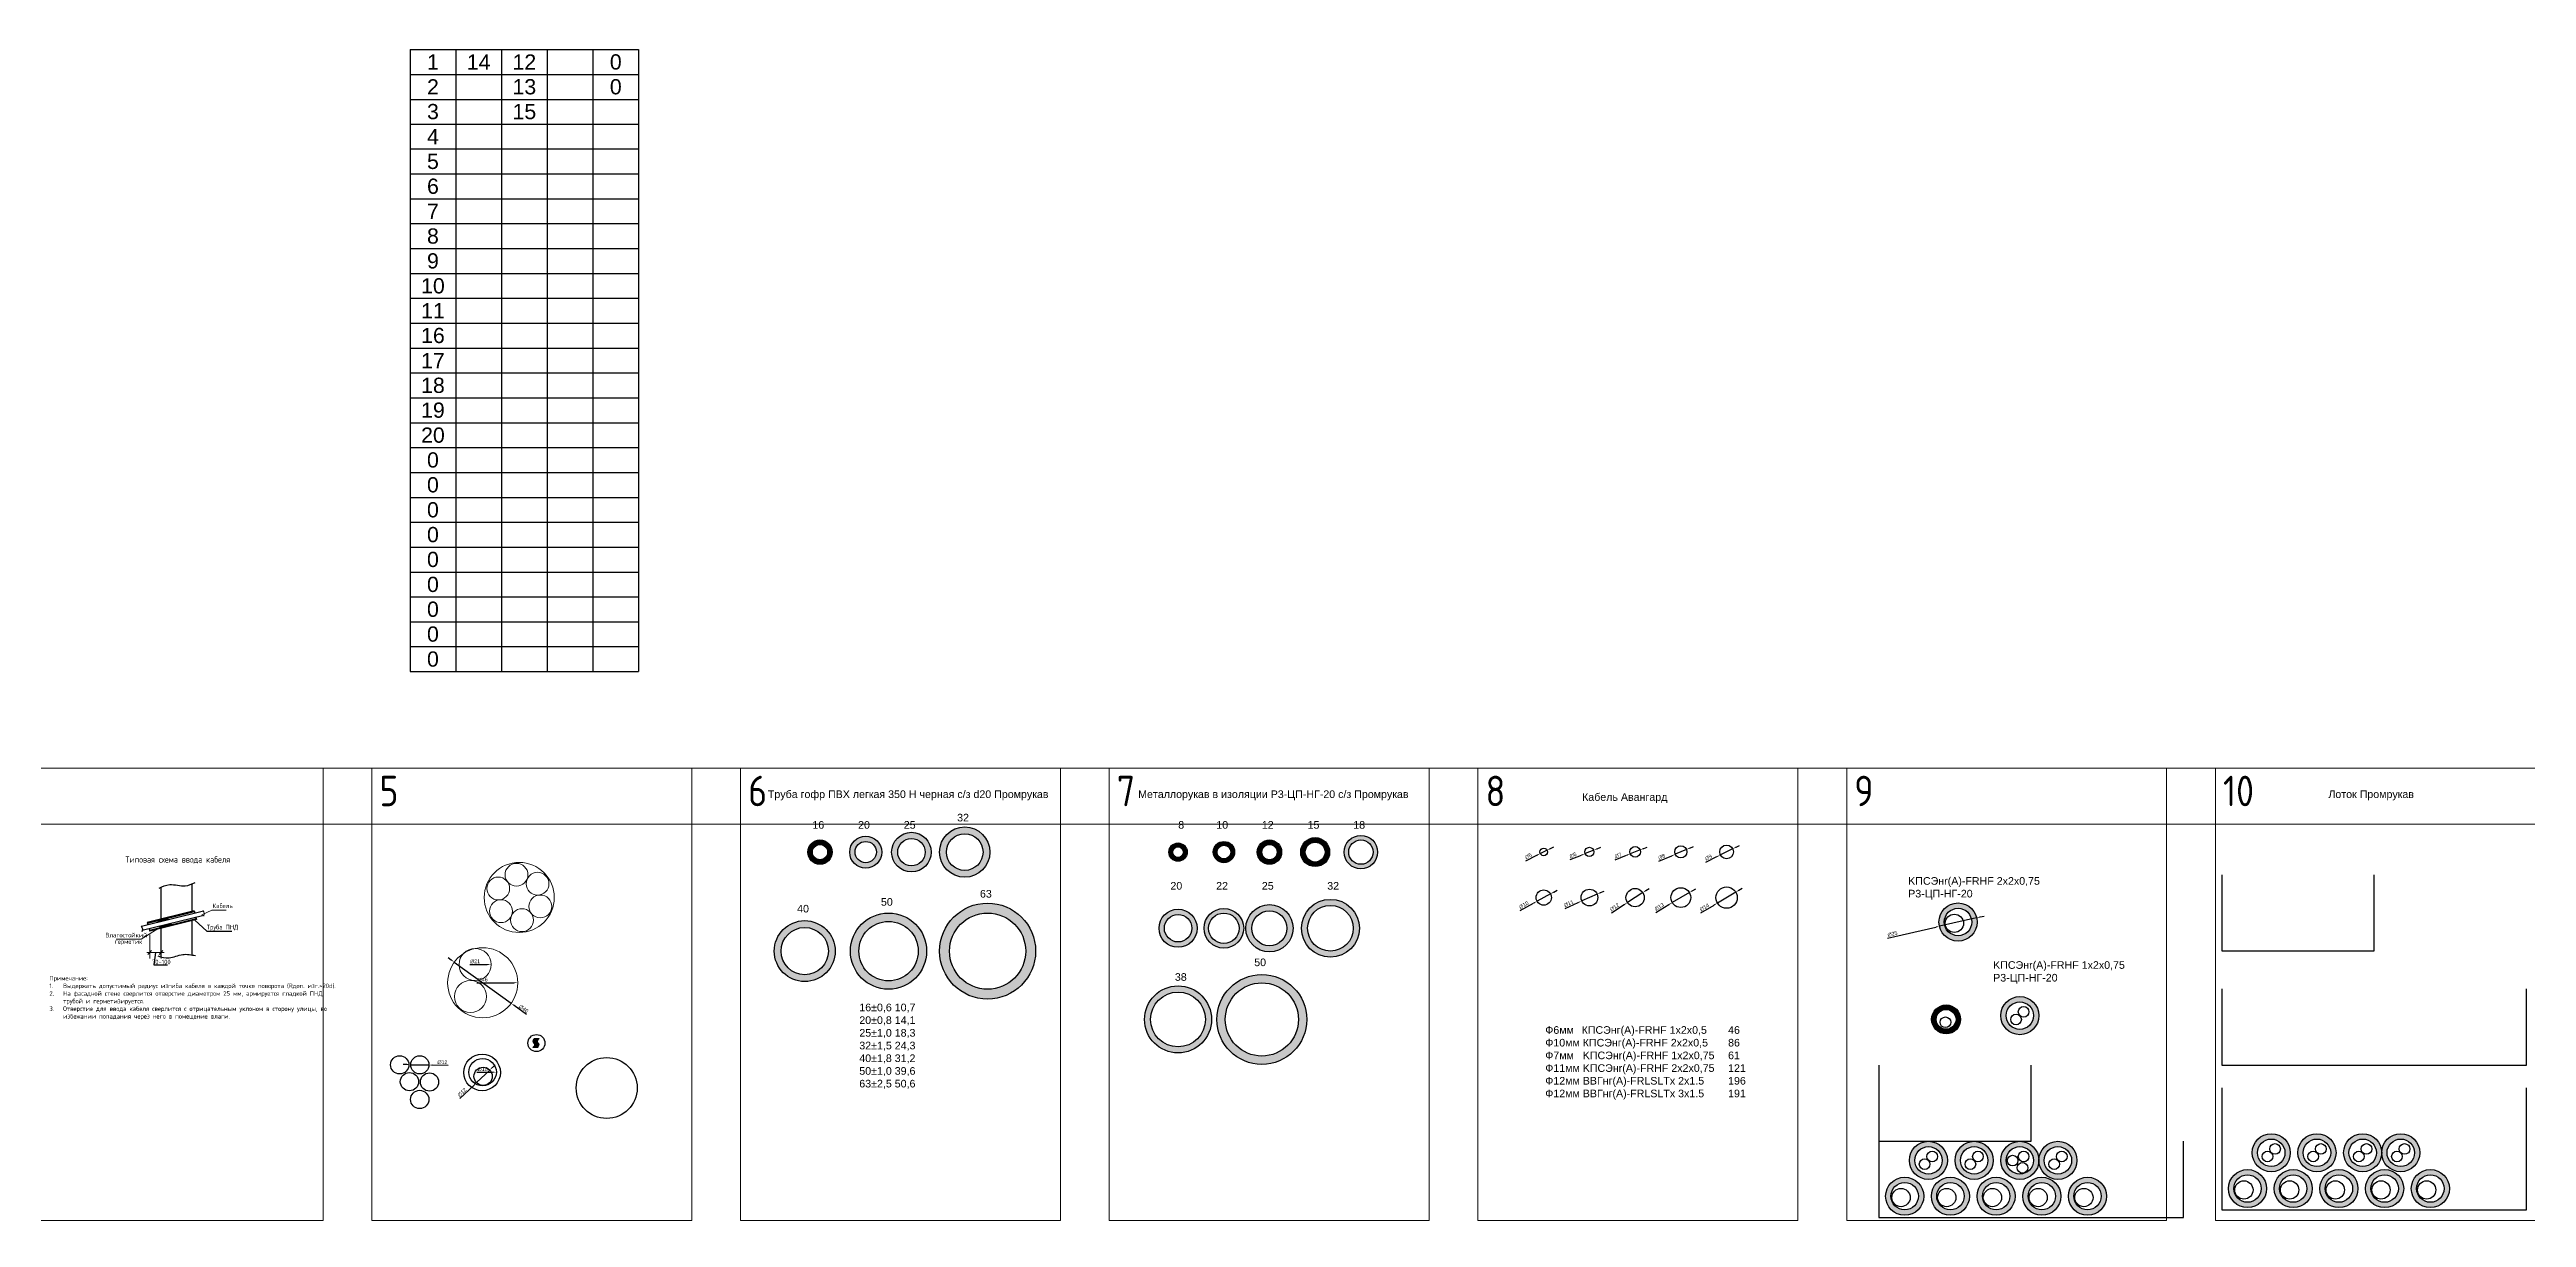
# Model space of a CAD drawing. Header units: millimetres. Extents: x -2983 to 1969, y -817 to 3427.
# Drawn here: x -1631 to -5, y 2660 to 3427 of the extents above; entities that cross this region are included whole.
import ezdxf

# ---------------------------------------------------------------- set-up
doc = ezdxf.new("R2010")
doc.units = ezdxf.units.MM
for name, color, linetype, lineweight in [('Выноски', 7, 'Continuous', 5), ('Стены', 7, 'Continuous', 40), ('Штриховка', 7, 'Continuous', 25)]:
    doc.layers.add(name, color=color, linetype=linetype, lineweight=lineweight)
doc.layers.add('ВЭ', color=1, linetype='Continuous')
doc.styles.get("Standard").update_dxf_attribs({"font": 'arial.ttf'})
doc.styles.add('мой', font='GOST_Common.ttf', dxfattribs={"width": 0.9, "height": 3})
doc.dimstyles.new('ISO-25', dxfattribs={"dimtxt": 2.5, "dimasz": 2.5, "dimexe": 1.25, "dimexo": 0.625, "dimtad": 1, "dimtxsty": 'Standard', "dimcen": 2.5, "dimadec": 0, "dimazin": 0, "dimtfac": 1, "dimtmove": 0, "dimatfit": 3, "dimfxl": 1, "dimarcsym": 0})

msp = doc.modelspace()

# ---------------------------------------------------------------- texts
at = {"color": 0, "lineweight": 18, "style": 'мой', "width": 0.9}
for s, p in [('Кабель', (-1523.697, 2863.114)), ('Влагостойкий', (-1593.991, 2843.874)), ('Труба ПНД', (-1527.526, 2849.143)), ('герметик', (-1587.991, 2839.628))]:
    msp.add_text(s, height=3, dxfattribs=at).set_placement(p)
at = {"char_height": 5, "attachment_point": 1}
for s, width, insert in [('Труба гофр ПВХ легкая 350 Н черная с/з d20 Промрукав ', 186.24283, (-1159.2, 2940.375)), ('Металлорукав в изоляции Р3-ЦП-НГ-20 с/з Промрукав ', 181.89424, (-916.2, 2940.375)), ('Кабель Авангард', 90.10168, (-624.811, 2938.508)), ('Лоток Промрукав', 60, (-135, 2940.375)), ('16', 7.79331, (-1130, 2920.217)), ('20', 7.79331, (-1100, 2920.217)), ('25', 7.79331, (-1070, 2920.217)), ('32', 7.79331, (-1035, 2925)), ('8', 7.79331, (-889.874, 2920.217)), ('10', 7.79331, (-864.874, 2920.217)), ('12', 7.79331, (-835, 2920.217)), ('15', 7.79331, (-805, 2920.217)), ('18', 7.79331, (-775, 2920.217)), ('20', 7.79331, (-895, 2880.217)), ('22', 7.79331, (-865, 2880.217)), ('25', 7.79331, (-835, 2880.217)), ('32', 7.79331, (-792.081, 2880.217)), ('40', 7.79331, (-1140, 2865.217)), ('50', 7.79331, (-1085, 2869.67)), ('63', 7.79331, (-1020, 2875)), ('50', 7.79331, (-840, 2830)), ('38', 7.79331, (-892.081, 2820.364)), ('16±0,6 10,7\\P20±0,8 14,1\\P25±1,0 18,3\\P32±1,5 24,3\\P40±1,8 31,2\\P50±1,0 39,6\\P63±2,5 50,6', 56.98228, (-1099.2, 2800.375)), ('Ф6мм^I  КПСЭнг(A)-FRHF 1х2х0,5^I46 Ф10мм КПСЭнг(A)-FRHF 2х2х0,5^I86\\PФ7мм   KПCЭнr(A)-FRHF 1x2x0,75^I61\\PФ11мм KПCЭнr(A)-FRHF 2x2x0,75^I121\\PФ12мм ВВГнг(А)-FRLSLTx 2х1.5^I196\\PФ12мм ВВГнг(А)-FRLSLTx 3х1.5^I191', 137.93496, (-648.995, 2785.58))]:
    msp.add_mtext_dynamic_manual_height_columns(s, width=width, gutter_width=12.5, heights=[0], dxfattribs=dict(at, insert=insert))
at = {"color": 7, "linetype": 'Continuous', "lineweight": 20, "insert": (-1546.526, 2896.992), "char_height": 4, "width": 68.71852, "attachment_point": 2, "style": 'мой'}
msp.add_mtext('Типовая схема ввода кабеля', dxfattribs=at)
at = {"char_height": 5, "width": 89.96982, "attachment_point": 1}
for s, insert in [('KПCЭнr(A)-FRHF 2x2x0,75\\PР3-ЦП-НГ-20', (-410.784, 2883.433)), ('KПCЭнr(A)-FRHF 1x2x0,75\\PР3-ЦП-НГ-20', (-355.028, 2828.232))]:
    msp.add_mtext(s, dxfattribs=dict(at, insert=insert))
at = {"color": 0, "lineweight": 18, "insert": (-1557.327, 2827.745), "char_height": 3, "attachment_point": 5, "style": 'мой'}
msp.add_mtext('70-100', dxfattribs=at)
at = {"color": 7, "linetype": 'Continuous', "lineweight": 15, "insert": (-1630.764, 2818.578), "char_height": 3, "width": 159.33543, "attachment_point": 1, "style": 'мой'}
msp.add_mtext('Примечание:\\P\\pi-9,l9,t9;1.^IВыдержать допустимый радиус изгиба кабеля в каждой точке поворота (Rдоп. изг.>20d).{\\H1.4333x; }\\P2.^IНа фасадной стене сверлится отверстие диаметром 25 мм, армируется гладкой ПНД {\\H1.2389x; }трубой и герметизируется.{\\H1.2537x; }\\P3.^IОтверстие для ввода кабеля сверлится с отрицательным уклоном в сторону улицы, во {\\H1.2488x; }избежании попадания через него в помещение влаги.{\\H1.2504x; }', dxfattribs=at)

# ---------------------------------------------------------------- blocks, each defined once
blk = doc.blocks.new('_Oblique')
at = {"color": 0, "linetype": 'ByBlock', "lineweight": -2}
blk.add_line((-0.5, -0.5), (0.5, 0.5), dxfattribs=at)
blk = doc.blocks.new('*T6')
at = {"color": 0, "linetype": 'ByBlock', "lineweight": -2, "transparency": 16777216}
for p, q in [((0, 0), (150, 0)), ((0, 0), (0, -408.3)), ((30, 0), (30, -408.3)), ((60, 0), (60, -408.3)), ((90, 0), (90, -408.3)), ((120, 0), (120, -408.3)), ((150, 0), (150, -408.3)), ((0, -16.3), (150, -16.3)), ((0, -32.7), (150, -32.7)), ((0, -49), (150, -49)), ((0, -65.3), (150, -65.3)), ((0, -81.7), (150, -81.7)), ((0, -98), (150, -98)), ((0, -114.3), (150, -114.3)), ((0, -130.7), (150, -130.7)), ((0, -147), (150, -147)), ((0, -163.3), (150, -163.3)), ((0, -179.7), (150, -179.7)), ((0, -196), (150, -196)), ((0, -212.3), (150, -212.3)), ((0, -228.7), (150, -228.7)), ((0, -245), (150, -245)), ((0, -261.3), (150, -261.3)), ((0, -277.7), (150, -277.7)), ((0, -294), (150, -294)), ((0, -310.3), (150, -310.3)), ((0, -326.7), (150, -326.7)), ((0, -343), (150, -343)), ((0, -359.3), (150, -359.3)), ((0, -375.7), (150, -375.7)), ((0, -392), (150, -392)), ((0, -408.3), (150, -408.3))]:
    blk.add_line(p, q, dxfattribs=at)
at = {"transparency": 16777216, "char_height": 10, "width": 27, "attachment_point": 5}
for s, insert in [('1', (15, -8.2)), ('12', (75, -8.2)), ('0', (135, -8.2)), ('2', (15, -24.5)), ('13', (75, -24.5)), ('0', (135, -24.5)), ('3', (15, -40.8)), ('15', (75, -40.8)), ('4', (15, -57.2)), ('5', (15, -73.5)), ('6', (15, -89.8)), ('7', (15, -106.2)), ('8', (15, -122.5)), ('9', (15, -138.8)), ('10', (15, -155.2)), ('11', (15, -171.5)), ('16', (15, -187.8)), ('17', (15, -204.2)), ('18', (15, -220.5)), ('19', (15, -236.8)), ('20', (15, -253.2)), ('0', (15, -269.5)), ('0', (15, -285.8)), ('0', (15, -302.2)), ('0', (15, -318.5)), ('0', (15, -334.8)), ('0', (15, -351.2)), ('0', (15, -367.5))]:
    blk.add_mtext(s, dxfattribs=dict(at, insert=insert))
at = {"color": 0, "transparency": 16777216, "char_height": 10, "width": 27, "attachment_point": 5}
for s, insert in [('14', (45, -8.2)), ('0', (15, -383.8)), ('0', (15, -400.2))]:
    blk.add_mtext(s, dxfattribs=dict(at, insert=insert))
blk = doc.blocks.new('*U7')
at = {"color": 7, "linetype": 'Continuous', "lineweight": 20}
blk.add_circle((0, 0), 7.5, dxfattribs=at)
blk = doc.blocks.new('*U8')
at = {"color": 0, "linetype": 'ByBlock', "lineweight": -2, "transparency": 16777216}
for p, rotation in [((11995.2, 4087.9), 239.9999999999999), ((11983.2, 4078.9), 299.9999999999999), ((12009, 4082), 180), ((11998.8, 4058.1), 59.99999999999993), ((12010.8, 4067.1), 119.9999999999999)]:
    blk.add_blockref('*U7', p, dxfattribs=dict(at, rotation=rotation))
blk.add_blockref('*U7', (11985, 4064), dxfattribs=at)
blk = doc.blocks.new('*U9')
at = {"linetype": 'Continuous', "lineweight": 20, "true_color": 0xffffff}
h = blk.add_hatch(color=7, dxfattribs=at)
h.dxf.hatch_style = 1
edge = h.paths.add_edge_path()
edge.add_spline(control_points=[(0, 0), (0.7, -0.6), (2, -1.7), (4, 0.7), (5.3, -0.4), (6, -1)], knot_values=[0, 0, 0, 0, 2.236068, 4.472136, 6.708204, 6.708204, 6.708204, 6.708204], degree=3, periodic=0)
edge.add_line((6, -1), (6, 2))
edge.add_spline(control_points=[(6, 2), (5.3, 2.6), (4, 3.7), (2, 1.3), (0.7, 2.4), (0, 3)], knot_values=[0, 0, 0, 0, 2.236068, 4.472136, 6.708204, 6.708204, 6.708204, 6.708204], degree=3, periodic=0)
edge.add_line((0, 3), (0, 0))
at = {"color": 7, "linetype": 'Continuous', "lineweight": 20, "true_color": 0xffffff}
for points in [[(0, 3), (0, 3), (0, 0)], [(6, 2), (6, 2), (6, -1)]]:
    blk.add_lwpolyline(points, dxfattribs=at)
at = {"color": 7, "linetype": 'Continuous', "lineweight": 20}
for points in [[(0, 3), (2, 2), (4, 3), (6, 2)], [(0, 0), (2, -1), (4, 0), (6, -1)]]:
    blk.add_spline(points, degree=3, dxfattribs=at)
blk = doc.blocks.new('*D21')
at = {"color": 0, "lineweight": -2, "transparency": 16777216}
for p, q in [((-1367, 2829), (-1369.1, 2830.5)), ((-1365, 2827.6), (-1327.8, 2800.6)), ((-1317.6, 2793.2), (-1325.7, 2799.1))]:
    blk.add_line(p, q, dxfattribs=at)
at = {"color": 0, "lineweight": 30, "transparency": 16777216}
for points in [[(-1366.8, 2829.4), (-1367.3, 2828.7), (-1365, 2827.6)], [(-1325.5, 2799.5), (-1326, 2798.8), (-1327.8, 2800.6)]]:
    blk.add_solid(points, dxfattribs=at)
at = {"layer": 'Defpoints', "color": 0, "lineweight": 30, "transparency": 16777216}
for p in [(-1365, 2827.6), (-1327.8, 2800.6)]:
    blk.add_point(p, dxfattribs=at)
at = {"color": 0, "transparency": 16777216, "insert": (-1319.5, 2797), "char_height": 2.5, "attachment_point": 5, "rotation": 324.0692}
blk.add_mtext('∅46', dxfattribs=at)
blk = doc.blocks.new('*D28')
at = {"color": 0, "lineweight": -2, "transparency": 16777216}
blk.add_line((-1350.2, 2814.1), (-1325.9, 2814.1), dxfattribs=at)
at = {"color": 0, "lineweight": 30, "transparency": 16777216}
blk.add_solid([(-1325.9, 2814.5), (-1325.9, 2813.7), (-1323.4, 2814.1)], dxfattribs=at)
at = {"layer": 'Defpoints', "color": 0, "lineweight": 30, "transparency": 16777216}
for p in [(-1369.4, 2814.1), (-1323.4, 2814.1)]:
    blk.add_point(p, dxfattribs=at)
at = {"color": 0, "transparency": 16777216, "insert": (-1346.4, 2816.1), "char_height": 2.5, "attachment_point": 5}
blk.add_mtext('∅46', dxfattribs=at)
blk = doc.blocks.new('*D29')
at = {"color": 0, "lineweight": -2, "transparency": 16777216}
blk.add_line((-1354.9, 2826.1), (-1343.4, 2826.1), dxfattribs=at)
at = {"color": 0, "lineweight": 30, "transparency": 16777216}
blk.add_solid([(-1343.4, 2826.5), (-1343.4, 2825.7), (-1340.9, 2826.1)], dxfattribs=at)
at = {"layer": 'Defpoints', "color": 0, "lineweight": 30, "transparency": 16777216}
for p in [(-1361.9, 2826.1), (-1340.9, 2826.1)]:
    blk.add_point(p, dxfattribs=at)
at = {"color": 0, "transparency": 16777216, "insert": (-1351.4, 2828.1), "char_height": 2.5, "attachment_point": 5}
blk.add_mtext('∅21', dxfattribs=at)
blk = doc.blocks.new('*D30')
at = {"color": 0, "lineweight": -2, "transparency": 16777216}
for p, q in [((-1396.1, 2760.4), (-1398.6, 2760.5)), ((-1393.7, 2760.3), (-1381.7, 2760.1)), ((-1369.1, 2759.8), (-1379.2, 2760))]:
    blk.add_line(p, q, dxfattribs=at)
at = {"color": 0, "lineweight": 30, "transparency": 16777216}
for points in [[(-1396.1, 2760.8), (-1396.2, 2760), (-1393.7, 2760.3)], [(-1379.1, 2760.4), (-1379.2, 2759.6), (-1381.7, 2760.1)]]:
    blk.add_solid(points, dxfattribs=at)
at = {"layer": 'Defpoints', "color": 0, "lineweight": 30, "transparency": 16777216}
for p in [(-1393.7, 2760.3), (-1381.7, 2760.1)]:
    blk.add_point(p, dxfattribs=at)
at = {"color": 0, "transparency": 16777216, "insert": (-1372.8, 2761.9), "char_height": 2.5, "attachment_point": 5, "rotation": 358.7265}
blk.add_mtext('∅12', dxfattribs=at)
blk = doc.blocks.new('*D31')
at = {"color": 0, "lineweight": -2, "transparency": 16777216}
blk.add_line((-1350.2, 2755.4), (-1339.9, 2755.4), dxfattribs=at)
at = {"color": 0, "lineweight": 30, "transparency": 16777216}
blk.add_solid([(-1339.9, 2755.8), (-1339.9, 2755), (-1337.4, 2755.4)], dxfattribs=at)
at = {"layer": 'Defpoints', "color": 0, "lineweight": 30, "transparency": 16777216}
for p in [(-1355.4, 2755.4), (-1337.4, 2755.4)]:
    blk.add_point(p, dxfattribs=at)
at = {"color": 0, "transparency": 16777216, "insert": (-1346.4, 2757.4), "char_height": 2.5, "attachment_point": 5}
blk.add_mtext('∅18', dxfattribs=at)
blk = doc.blocks.new('*D32')
at = {"color": 0, "lineweight": -2, "transparency": 16777216}
for p, q in [((-1341.8, 2756.8), (-1350.4, 2748.5)), ((-1340, 2758.5), (-1338.2, 2760.2)), ((-1361.3, 2738), (-1352.2, 2746.7))]:
    blk.add_line(p, q, dxfattribs=at)
at = {"color": 0, "lineweight": 30, "transparency": 16777216}
for points in [[(-1352.5, 2747), (-1351.9, 2746.4), (-1350.4, 2748.5)], [(-1340.3, 2758.8), (-1339.7, 2758.2), (-1341.8, 2756.8)]]:
    blk.add_solid(points, dxfattribs=at)
at = {"layer": 'Defpoints', "color": 0, "lineweight": 30, "transparency": 16777216}
for p in [(-1350.4, 2748.5), (-1341.8, 2756.8)]:
    blk.add_point(p, dxfattribs=at)
at = {"color": 0, "transparency": 16777216, "insert": (-1359.9, 2742.1), "char_height": 2.5, "attachment_point": 5, "rotation": 43.8449}
blk.add_mtext('∅12', dxfattribs=at)
blk = doc.blocks.new('*D33')
at = {"color": 0, "lineweight": -2, "transparency": 16777216}
for p, q in [((-661.8, 2894.2), (-654.5, 2897.8)), ((-647.8, 2901.1), (-652.2, 2898.9)), ((-645.5, 2902.2), (-643.3, 2903.3))]:
    blk.add_line(p, q, dxfattribs=at)
at = {"color": 0, "transparency": 16777216}
for points in [[(-654.7, 2898.2), (-654.3, 2897.4), (-652.2, 2898.9)], [(-645.7, 2902.6), (-645.3, 2901.8), (-647.8, 2901.1)]]:
    blk.add_solid(points, dxfattribs=at)
at = {"layer": 'Defpoints', "color": 0, "transparency": 16777216}
for p in [(-652.2, 2898.9), (-647.8, 2901.1)]:
    blk.add_point(p, dxfattribs=at)
at = {"color": 0, "transparency": 16777216, "insert": (-660.1, 2897.2), "char_height": 2.5, "attachment_point": 5, "rotation": 26.221}
blk.add_mtext('∅5', dxfattribs=at)
blk = doc.blocks.new('*D34')
at = {"color": 0, "lineweight": -2, "transparency": 16777216}
for p, q in [((-632.6, 2894.9), (-625.1, 2897.9)), ((-617.2, 2901.1), (-622.8, 2898.9)), ((-614.9, 2902.1), (-612.6, 2903))]:
    blk.add_line(p, q, dxfattribs=at)
at = {"color": 0, "transparency": 16777216}
for points in [[(-625.3, 2898.3), (-624.9, 2897.6), (-622.8, 2898.9)], [(-615.1, 2902.4), (-614.7, 2901.7), (-617.2, 2901.1)]]:
    blk.add_solid(points, dxfattribs=at)
at = {"layer": 'Defpoints', "color": 0, "transparency": 16777216}
for p in [(-622.8, 2898.9), (-617.2, 2901.1)]:
    blk.add_point(p, dxfattribs=at)
at = {"color": 0, "transparency": 16777216, "insert": (-630.8, 2897.8), "char_height": 2.5, "attachment_point": 5, "rotation": 22.0327}
blk.add_mtext('∅6', dxfattribs=at)
blk = doc.blocks.new('*D35')
at = {"color": 0, "lineweight": -2, "transparency": 16777216}
for p, q in [((-603.1, 2894.7), (-595.6, 2897.8)), ((-586.8, 2901.3), (-593.2, 2898.7)), ((-584.4, 2902.2), (-582.1, 2903.2))]:
    blk.add_line(p, q, dxfattribs=at)
at = {"color": 0, "transparency": 16777216}
for points in [[(-595.7, 2898.2), (-595.4, 2897.4), (-593.2, 2898.7)], [(-584.6, 2902.6), (-584.3, 2901.8), (-586.8, 2901.3)]]:
    blk.add_solid(points, dxfattribs=at)
at = {"layer": 'Defpoints', "color": 0, "transparency": 16777216}
for p in [(-593.2, 2898.7), (-586.8, 2901.3)]:
    blk.add_point(p, dxfattribs=at)
at = {"color": 0, "transparency": 16777216, "insert": (-601.2, 2897.6), "char_height": 2.5, "attachment_point": 5, "rotation": 21.8492}
blk.add_mtext('∅7', dxfattribs=at)
blk = doc.blocks.new('*D36')
at = {"color": 0, "lineweight": -2, "transparency": 16777216}
for p, q in [((-574.4, 2893.9), (-566, 2897.5)), ((-556.3, 2901.6), (-563.7, 2898.4)), ((-554, 2902.5), (-551.7, 2903.5))]:
    blk.add_line(p, q, dxfattribs=at)
at = {"color": 0, "transparency": 16777216}
for points in [[(-566.1, 2897.8), (-565.8, 2897.1), (-563.7, 2898.4)], [(-554.2, 2902.9), (-553.9, 2902.2), (-556.3, 2901.6)]]:
    blk.add_solid(points, dxfattribs=at)
at = {"layer": 'Defpoints', "color": 0, "transparency": 16777216}
for p in [(-563.7, 2898.4), (-556.3, 2901.6)]:
    blk.add_point(p, dxfattribs=at)
at = {"color": 0, "transparency": 16777216, "insert": (-572.6, 2896.8), "char_height": 2.5, "attachment_point": 5, "rotation": 23.034}
blk.add_mtext('∅8', dxfattribs=at)
blk = doc.blocks.new('*D37')
at = {"color": 0, "lineweight": -2, "transparency": 16777216}
for p, q in [((-543.5, 2893.2), (-536.3, 2896.9)), ((-526, 2902), (-534, 2898)), ((-523.7, 2903.1), (-521.5, 2904.2))]:
    blk.add_line(p, q, dxfattribs=at)
at = {"color": 0, "transparency": 16777216}
for points in [[(-536.4, 2897.2), (-536.1, 2896.5), (-534, 2898)], [(-523.9, 2903.5), (-523.6, 2902.8), (-526, 2902)]]:
    blk.add_solid(points, dxfattribs=at)
at = {"layer": 'Defpoints', "color": 0, "transparency": 16777216}
for p in [(-534, 2898), (-526, 2902)]:
    blk.add_point(p, dxfattribs=at)
at = {"color": 0, "transparency": 16777216, "insert": (-541.9, 2896.3), "char_height": 2.5, "attachment_point": 5, "rotation": 26.5548}
blk.add_mtext('∅9', dxfattribs=at)
blk = doc.blocks.new('*D38')
at = {"color": 0, "lineweight": -2, "transparency": 16777216}
for p, q in [((-546.8, 2859.9), (-538.1, 2865.1)), ((-524, 2873.6), (-536, 2866.4)), ((-521.9, 2874.9), (-519.7, 2876.2))]:
    blk.add_line(p, q, dxfattribs=at)
at = {"color": 0, "transparency": 16777216}
for points in [[(-538.4, 2865.5), (-537.9, 2864.8), (-536, 2866.4)], [(-522.1, 2875.2), (-521.6, 2874.5), (-524, 2873.6)]]:
    blk.add_solid(points, dxfattribs=at)
at = {"layer": 'Defpoints', "color": 0, "transparency": 16777216}
for p in [(-536, 2866.4), (-524, 2873.6)]:
    blk.add_point(p, dxfattribs=at)
at = {"color": 0, "transparency": 16777216, "insert": (-544.5, 2863.6), "char_height": 2.5, "attachment_point": 5, "rotation": 30.9693}
blk.add_mtext('∅14', dxfattribs=at)
blk = doc.blocks.new('*D39')
at = {"color": 0, "lineweight": -2, "transparency": 16777216}
for p, q in [((-576.4, 2860.3), (-567.8, 2865.4)), ((-554.4, 2873.3), (-565.6, 2866.7)), ((-552.2, 2874.6), (-550.1, 2875.8))]:
    blk.add_line(p, q, dxfattribs=at)
at = {"color": 0, "transparency": 16777216}
for points in [[(-568, 2865.8), (-567.5, 2865.1), (-565.6, 2866.7)], [(-552.5, 2874.9), (-552, 2874.2), (-554.4, 2873.3)]]:
    blk.add_solid(points, dxfattribs=at)
at = {"layer": 'Defpoints', "color": 0, "transparency": 16777216}
for p in [(-565.6, 2866.7), (-554.4, 2873.3)]:
    blk.add_point(p, dxfattribs=at)
at = {"color": 0, "transparency": 16777216, "insert": (-574.2, 2863.9), "char_height": 2.5, "attachment_point": 5, "rotation": 30.5162}
blk.add_mtext('∅13', dxfattribs=at)
blk = doc.blocks.new('*D40')
at = {"color": 0, "lineweight": -2, "transparency": 16777216}
for p, q in [((-605.6, 2860), (-597.1, 2865.4)), ((-585, 2873.3), (-595, 2866.7)), ((-582.9, 2874.6), (-580.8, 2876))]:
    blk.add_line(p, q, dxfattribs=at)
at = {"color": 0, "transparency": 16777216}
for points in [[(-597.4, 2865.7), (-596.9, 2865), (-595, 2866.7)], [(-583.1, 2875), (-582.6, 2874.3), (-585, 2873.3)]]:
    blk.add_solid(points, dxfattribs=at)
at = {"layer": 'Defpoints', "color": 0, "transparency": 16777216}
for p in [(-595, 2866.7), (-585, 2873.3)]:
    blk.add_point(p, dxfattribs=at)
at = {"color": 0, "transparency": 16777216, "insert": (-603.5, 2863.7), "char_height": 2.5, "attachment_point": 5, "rotation": 32.8385}
blk.add_mtext('∅12', dxfattribs=at)
blk = doc.blocks.new('*D41')
at = {"color": 0, "lineweight": -2, "transparency": 16777216}
for p, q in [((-636, 2862.9), (-627.3, 2866.7)), ((-615, 2872.2), (-625, 2867.8)), ((-612.7, 2873.3), (-610.4, 2874.3))]:
    blk.add_line(p, q, dxfattribs=at)
at = {"color": 0, "transparency": 16777216}
for points in [[(-627.5, 2867.1), (-627.1, 2866.4), (-625, 2867.8)], [(-612.9, 2873.6), (-612.5, 2872.9), (-615, 2872.2)]]:
    blk.add_solid(points, dxfattribs=at)
at = {"layer": 'Defpoints', "color": 0, "transparency": 16777216}
for p in [(-625, 2867.8), (-615, 2872.2)]:
    blk.add_point(p, dxfattribs=at)
at = {"color": 0, "transparency": 16777216, "insert": (-633.6, 2866.1), "char_height": 2.5, "attachment_point": 5, "rotation": 24.0104}
blk.add_mtext('∅11', dxfattribs=at)
blk = doc.blocks.new('*D42')
at = {"color": 0, "lineweight": -2, "transparency": 16777216}
for p, q in [((-665.4, 2861.5), (-656.6, 2866.4)), ((-645.6, 2872.4), (-654.4, 2867.6)), ((-643.4, 2873.6), (-641.2, 2874.8))]:
    blk.add_line(p, q, dxfattribs=at)
at = {"color": 0, "transparency": 16777216}
for points in [[(-656.8, 2866.8), (-656.4, 2866), (-654.4, 2867.6)], [(-643.6, 2874), (-643.2, 2873.2), (-645.6, 2872.4)]]:
    blk.add_solid(points, dxfattribs=at)
at = {"layer": 'Defpoints', "color": 0, "transparency": 16777216}
for p in [(-654.4, 2867.6), (-645.6, 2872.4)]:
    blk.add_point(p, dxfattribs=at)
at = {"color": 0, "transparency": 16777216, "insert": (-663, 2865.1), "char_height": 2.5, "attachment_point": 5, "rotation": 28.8063}
blk.add_mtext('∅10', dxfattribs=at)
blk = doc.blocks.new('*D44')
at = {"color": 0, "lineweight": -2, "transparency": 16777216}
for p, q in [((-424.3, 2843.4), (-392.7, 2850.6)), ((-365.9, 2856.7), (-390.3, 2851.2)), ((-363.5, 2857.3), (-361, 2857.9))]:
    blk.add_line(p, q, dxfattribs=at)
at = {"color": 0, "lineweight": 30, "transparency": 16777216}
for points in [[(-392.8, 2851), (-392.6, 2850.2), (-390.3, 2851.2)], [(-363.6, 2857.7), (-363.4, 2856.9), (-365.9, 2856.7)]]:
    blk.add_solid(points, dxfattribs=at)
at = {"layer": 'Defpoints', "color": 0, "lineweight": 30, "transparency": 16777216}
for p in [(-390.3, 2851.2), (-365.9, 2856.7)]:
    blk.add_point(p, dxfattribs=at)
at = {"color": 0, "lineweight": 30, "transparency": 16777216, "insert": (-421.1, 2846.1), "char_height": 2.5, "attachment_point": 5, "rotation": 12.9041}
blk.add_mtext('∅25', dxfattribs=at)
blk = doc.blocks.new('*T5')
at = {"layer": 'Defpoints', "color": 8, "linetype": 'ByBlock', "lineweight": 0, "transparency": 16777216}
for p, q in [((0, 0), (4356, 0)), ((0, 0), (0, -36.7)), ((242, 0), (242, -36.7)), ((484, 0), (484, -36.7)), ((726, 0), (726, -36.7)), ((968, 0), (968, -36.7)), ((1210, 0), (1210, -36.7)), ((1452, 0), (1452, -36.7)), ((1694, 0), (1694, -36.7)), ((1936, 0), (1936, -36.7)), ((2178, 0), (2178, -36.7)), ((2420, 0), (2420, -36.7)), ((2662, 0), (2662, -36.7)), ((2904, 0), (2904, -36.7)), ((3146, 0), (3146, -36.7)), ((3388, 0), (3388, -36.7)), ((3630, 0), (3630, -36.7)), ((3872, 0), (3872, -36.7)), ((4114, 0), (4114, -36.7)), ((4356, 0), (4356, -36.7)), ((0, -36.7), (4356, -36.7))]:
    blk.add_line(p, q, dxfattribs=at)
at = {"layer": 'Defpoints', "color": 5, "linetype": 'Continuous', "lineweight": 0, "transparency": 16777216, "char_height": 20, "width": 232, "attachment_point": 1, "style": 'мой'}
for s, insert in [('1', (5, -5)), ('2', (247, -5)), ('3', (489, -5)), ('4', (731, -5)), ('5', (973, -5)), ('6', (1215, -5)), ('7', (1457, -5)), ('8', (1699, -5)), ('9', (1941, -5)), ('10', (2183, -5)), ('11', (2425, -5)), ('12', (2667, -5)), ('13', (2909, -5)), ('14', (3151, -5)), ('15', (3393, -5)), ('16', (3635, -5)), ('17', (3877, -5)), ('18', (4119, -5))]:
    blk.add_mtext(s, dxfattribs=dict(at, insert=insert))
blk = doc.blocks.new('*U3')
at = {"layer": 'ВЭ', "color": 250, "linetype": 'ByBlock', "lineweight": 18}
blk.add_lwpolyline([(-105, -148.5), (105, -148.5), (105, 148.5), (-105, 148.5), (-105, -148.5)], dxfattribs=at)
blk = doc.blocks.new('*U4')
at = {"layer": 'Defpoints', "color": 0, "linetype": 'ByBlock', "lineweight": -2, "transparency": 16777216}
for p in [(0, 0), (242, 0), (484, 0), (726, 0), (968, 0), (1210, 0), (1452, 0), (1694, 0), (1936, 0), (2178, 0), (2420, 0), (2662, 0), (2904, 0), (3146, 0), (3388, 0), (3630, 0), (3872, 0), (4114, 0)]:
    blk.add_blockref('*U3', p, dxfattribs=at)

# ---------------------------------------------------------------- dimensions: what is measured, and where the dimension line sits
for p1, p2, picture, middle in [((-647.757, 2901.105), (-652.243, 2898.895), '*D33', (-659.252, 2895.443)), ((-617.219, 2901.125), (-622.781, 2898.875), '*D34', (-630.015, 2895.947)), ((-586.751, 2901.303), (-593.249, 2898.697), '*D35', (-600.492, 2895.793)), ((-525.975, 2902.012), (-534.025, 2897.988), '*D37', (-541.89, 2896.262)), ((-645.619, 2872.409), (-654.381, 2867.591), '*D42', (-663.017, 2865.092)), ((-614.976, 2872.238), (-625.024, 2867.762), '*D41', (-633.622, 2866.09)), ((-584.959, 2873.254), (-595.041, 2866.746), '*D40', (-602.404, 2861.995)), ((-554.4, 2873.301), (-565.6, 2866.699), '*D39', (-574.161, 2863.942)), ((-523.998, 2873.602), (-536.002, 2866.398), '*D38', (-544.537, 2863.575)), ((-1365.007, 2827.579), (-1327.759, 2800.586), '*D21', (-1319.498, 2797.033)), ((-1393.651, 2760.348), (-1381.653, 2760.082), '*D30', (-1372.849, 2761.858))]:
    dim = msp.add_diameter_dim_2p(p1=p1, p2=p2, dimstyle='ISO-25')
    dim.commit()
    dim.dimension.update_dxf_attribs({"geometry": picture, "text_midpoint": middle})
for p1, p2, picture, middle in [((-556.319, 2901.565), (-563.681, 2898.435), '*D36', (-571.859, 2894.958)), ((-1361.883, 2826.082), (-1340.883, 2826.082), '*D29', (-1351.383, 2826.082)), ((-1369.383, 2814.082), (-1323.383, 2814.082), '*D28', (-1346.383, 2814.082)), ((-1341.767, 2756.786), (-1350.422, 2748.474), '*D32', (-1358.574, 2740.644)), ((-1355.426, 2755.385), (-1337.426, 2755.385), '*D31', (-1346.426, 2755.385))]:
    dim = msp.add_diameter_dim_2p(p1=p1, p2=p2, dimstyle='ISO-25')
    dim.commit()
    dim.dimension.update_dxf_attribs({"geometry": picture, "text_midpoint": middle, "dimtype": 163})
at = {"lineweight": 30}
dim = msp.add_diameter_dim_2p(p1=(-365.898, 2856.748), p2=(-390.266, 2851.165), dimstyle='ISO-25', dxfattribs=at)
dim.commit()
dim.dimension.update_dxf_attribs({"geometry": '*D44', "text_midpoint": (-420.623, 2844.21), "dimtype": 163})

# ---------------------------------------------------------------- hatches: boundary and pattern name
at = {"layer": 'Стены', "lineweight": 25}
h = msp.add_hatch(color=256, dxfattribs=at)
edge = h.paths.add_edge_path()
edge.add_spline(control_points=[(-1559.503, 2854.631), (-1559.606, 2854.595), (-1559.827, 2854.481), (-1560.186, 2853.972), (-1559.16, 2853.728), (-1557.676, 2854.2), (-1555.219, 2854.678), (-1553.455, 2855.293), (-1552.248, 2855.445), (-1552.751, 2856.464), (-1553.894, 2855.788), (-1555.544, 2855.657), (-1557.339, 2855.076), (-1558.692, 2854.808), (-1559.177, 2854.712), (-1559.185, 2854.71), (-1559.193, 2854.709), (-1559.201, 2854.707)], knot_values=[3.20011336, 3.20011336, 3.20011336, 3.20011336, 6.30749363, 10.16746174, 16.85126902, 26.25923677, 59.41857813, 82.49097517, 84.27454204, 89.97487232, 101.14869408, 114.06010698, 139.25049843, 153.35074432, 153.35074432, 153.35074432, 153.57819458, 153.57819458, 153.57819458, 153.57819458], degree=3, periodic=0)
edge.add_line((-1559.201, 2854.707), (-1559.503, 2854.631))
edge = h.paths.add_edge_path()
edge.add_spline(control_points=[(-1557.501, 2851.331), (-1557.718, 2851.289), (-1558.067, 2851.22), (-1558.51, 2850.592), (-1557.484, 2850.347), (-1556, 2850.819), (-1553.543, 2851.297), (-1551.779, 2851.912), (-1550.572, 2852.064), (-1551.074, 2853.084), (-1552.218, 2852.408), (-1553.868, 2852.276), (-1555.663, 2851.695), (-1557.016, 2851.427), (-1557.501, 2851.331)], knot_values=[0, 0, 0, 0, 6.30749363, 10.16746174, 16.85126902, 26.25923677, 59.41857813, 82.49097517, 84.27454204, 89.97487232, 101.14869408, 114.06010698, 139.25049843, 153.35074432, 153.35074432, 153.35074432, 153.35074432], degree=3, periodic=0)
at = {"layer": 'Штриховка'}
h = msp.add_hatch(color=9, dxfattribs=at)
h.dxf.hatch_style = 1
h.paths.add_polyline_path([(-1105.5, 2899.853, 1), (-1084.5, 2899.853, 1)])
h.paths.add_polyline_path([(-1088, 2899.853, -1), (-1102, 2899.853, -1)], flags=16)
h = msp.add_hatch(color=9, dxfattribs=at)
h.dxf.hatch_style = 1
h.paths.add_polyline_path([(-1078, 2899.853, 1), (-1052, 2899.853, 1)])
h.paths.add_polyline_path([(-1056, 2899.853, -1), (-1074, 2899.853, -1)], flags=16)
h = msp.add_hatch(color=9, dxfattribs=at)
h.dxf.hatch_style = 1
h.paths.add_polyline_path([(-1046.5, 2899.853, 1), (-1013.5, 2899.853, 1)])
h.paths.add_polyline_path([(-1042, 2899.853, 1), (-1018, 2899.853, 1)], flags=16)
h = msp.add_hatch(color=9, dxfattribs=at)
h.dxf.hatch_style = 1
h.paths.add_polyline_path([(-781, 2899.853, 1), (-759, 2899.853, 1)])
h.paths.add_polyline_path([(-762, 2899.853, -1), (-778, 2899.853, -1)], flags=16)
h = msp.add_hatch(color=9, dxfattribs=at)
h.dxf.hatch_style = 1
h.paths.add_polyline_path([(-1133, 2899.853, 1), (-1117, 2899.853, 1)])
h.paths.add_polyline_path([(-1120, 2899.853, -1), (-1130, 2899.853, -1)], flags=16)
h = msp.add_hatch(color=9, dxfattribs=at)
h.dxf.hatch_style = 1
h.paths.add_polyline_path([(-896, 2899.853, 1), (-884, 2899.853, 1)])
h.paths.add_polyline_path([(-886.5, 2899.853, -1), (-893.5, 2899.853, -1)], flags=16)
h = msp.add_hatch(color=9, dxfattribs=at)
h.dxf.hatch_style = 1
h.paths.add_polyline_path([(-866.915, 2899.853, 1), (-852.915, 2899.853, 1)])
h.paths.add_polyline_path([(-855.415, 2899.853, -1), (-864.415, 2899.853, -1)], flags=16)
h = msp.add_hatch(color=9, dxfattribs=at)
h.dxf.hatch_style = 1
h.paths.add_polyline_path([(-838, 2899.853, 1), (-822, 2899.853, 1)])
h.paths.add_polyline_path([(-825, 2899.853, -1), (-835, 2899.853, -1)], flags=16)
h = msp.add_hatch(color=9, dxfattribs=at)
h.dxf.hatch_style = 1
h.paths.add_polyline_path([(-809.5, 2899.853, 1), (-790.5, 2899.853, 1)])
h.paths.add_polyline_path([(-793.5, 2899.853, -1), (-806.5, 2899.853, -1)], flags=16)
h = msp.add_hatch(color=9, dxfattribs=at)
h.dxf.hatch_style = 1
h.paths.add_polyline_path([(-1046.5, 2834.853, 1), (-983.5, 2834.853, 1)])
h.paths.add_polyline_path([(-1040, 2834.853, 1), (-990, 2834.853, 1)], flags=16)
h = msp.add_hatch(color=9, dxfattribs=at)
h.dxf.hatch_style = 1
h.paths.add_polyline_path([(-902.5, 2849.853, 1), (-877.5, 2849.853, 1)])
h.paths.add_polyline_path([(-881, 2849.853, -1), (-899, 2849.853, -1)], flags=16)
h = msp.add_hatch(color=9, dxfattribs=at)
h.dxf.hatch_style = 1
h.paths.add_polyline_path([(-872.915, 2849.853, 1), (-846.915, 2849.853, 1)])
h.paths.add_polyline_path([(-849.915, 2849.853, -1), (-869.915, 2849.853, -1)], flags=16)
h = msp.add_hatch(color=9, dxfattribs=at)
h.dxf.hatch_style = 1
h.paths.add_polyline_path([(-845.5, 2849.853, 1), (-814.5, 2849.853, 1)])
h.paths.add_polyline_path([(-818.5, 2849.853, -1), (-841.5, 2849.853, -1)], flags=16)
h = msp.add_hatch(color=9, dxfattribs=at)
h.dxf.hatch_style = 1
h.paths.add_polyline_path([(-809, 2849.853, 1), (-771, 2849.853, 1)])
h.paths.add_polyline_path([(-775, 2849.853, -1), (-805, 2849.853, -1)], flags=16)
h = msp.add_hatch(color=9, dxfattribs=at)
h.dxf.hatch_style = 1
h.paths.add_polyline_path([(-390.582, 2853.956, 1), (-365.582, 2853.956, 1)])
h.paths.add_polyline_path([(-369.082, 2853.956, -1), (-387.082, 2853.956, -1)], flags=16)
h = msp.add_hatch(color=9, dxfattribs=at)
h.dxf.hatch_style = 1
h.paths.add_polyline_path([(-1155, 2834.853, 1), (-1115, 2834.853, 1)])
h.paths.add_polyline_path([(-1150.5, 2834.853, 1), (-1119.5, 2834.853, 1)], flags=16)
h = msp.add_hatch(color=9, dxfattribs=at)
h.dxf.hatch_style = 1
h.paths.add_polyline_path([(-1105, 2834.853, 1), (-1055, 2834.853, 1)])
h.paths.add_polyline_path([(-1099.5, 2834.853, 1), (-1060.5, 2834.853, 1)], flags=16)
h = msp.add_hatch(color=9, dxfattribs=at)
h.dxf.hatch_style = 1
h.paths.add_polyline_path([(-864.5, 2790, 1), (-805.5, 2790, 1)])
h.paths.add_polyline_path([(-811, 2790, -1), (-859, 2790, -1)], flags=16)
h = msp.add_hatch(color=9, dxfattribs=at)
h.dxf.hatch_style = 1
h.paths.add_polyline_path([(-912, 2790, 1), (-868, 2790, 1)])
h.paths.add_polyline_path([(-872, 2790, -1), (-908, 2790, -1)], flags=16)
h = msp.add_hatch(color=9, dxfattribs=at)
h.dxf.hatch_style = 1
h.paths.add_polyline_path([(-395.395, 2790.066, 1), (-376.395, 2790.066, 1)])
h.paths.add_polyline_path([(-379.395, 2790.066, -1), (-392.395, 2790.066, -1)], flags=16)
h = msp.add_hatch(color=9, dxfattribs=at)
h.dxf.hatch_style = 1
h.paths.add_polyline_path([(-350, 2792.5, 1), (-325, 2792.5, 1)])
h.paths.add_polyline_path([(-328.5, 2792.5, -1), (-346.5, 2792.5, -1)], flags=16)
h = msp.add_hatch(color=9, dxfattribs=at)
h.dxf.hatch_style = 1
h.paths.add_polyline_path([(-185, 2702.5, 1), (-160, 2702.5, 1)])
h.paths.add_polyline_path([(-163.5, 2702.5, -1), (-181.5, 2702.5, -1)], flags=16)
h = msp.add_hatch(color=9, dxfattribs=at)
h.dxf.hatch_style = 1
h.paths.add_polyline_path([(-155, 2702.5, 1), (-130, 2702.5, 1)])
h.paths.add_polyline_path([(-133.5, 2702.5, -1), (-151.5, 2702.5, -1)], flags=16)
h = msp.add_hatch(color=9, dxfattribs=at)
h.dxf.hatch_style = 1
h.paths.add_polyline_path([(-125, 2702.5, 1), (-100, 2702.5, 1)])
h.paths.add_polyline_path([(-103.5, 2702.5, -1), (-121.5, 2702.5, -1)], flags=16)
h = msp.add_hatch(color=9, dxfattribs=at)
h.dxf.hatch_style = 1
h.paths.add_polyline_path([(-100, 2702.5, 1), (-75, 2702.5, 1)])
h.paths.add_polyline_path([(-78.5, 2702.5, -1), (-96.5, 2702.5, -1)], flags=16)
h = msp.add_hatch(color=9, dxfattribs=at)
h.dxf.hatch_style = 1
h.paths.add_polyline_path([(-410, 2697.5, 1), (-385, 2697.5, 1)])
h.paths.add_polyline_path([(-388.5, 2697.5, -1), (-406.5, 2697.5, -1)], flags=16)
h = msp.add_hatch(color=9, dxfattribs=at)
h.dxf.hatch_style = 1
h.paths.add_polyline_path([(-380, 2697.5, 1), (-355, 2697.5, 1)])
h.paths.add_polyline_path([(-358.5, 2697.5, -1), (-376.5, 2697.5, -1)], flags=16)
h = msp.add_hatch(color=9, dxfattribs=at)
h.dxf.hatch_style = 1
h.paths.add_polyline_path([(-350, 2697.5, 1), (-325, 2697.5, 1)])
h.paths.add_polyline_path([(-328.5, 2697.5, -1), (-346.5, 2697.5, -1)], flags=16)
h = msp.add_hatch(color=9, dxfattribs=at)
h.dxf.hatch_style = 1
h.paths.add_polyline_path([(-325, 2697.5, 1), (-300, 2697.5, 1)])
h.paths.add_polyline_path([(-303.5, 2697.5, -1), (-321.5, 2697.5, -1)], flags=16)
h = msp.add_hatch(color=9, dxfattribs=at)
h.dxf.hatch_style = 1
h.paths.add_polyline_path([(-425.582, 2673.956, 1), (-400.582, 2673.956, 1)])
h.paths.add_polyline_path([(-404.082, 2673.956, -1), (-422.082, 2673.956, -1)], flags=16)
h = msp.add_hatch(color=9, dxfattribs=at)
h.dxf.hatch_style = 1
h.paths.add_polyline_path([(-395.582, 2673.956, 1), (-370.582, 2673.956, 1)])
h.paths.add_polyline_path([(-374.082, 2673.956, -1), (-392.082, 2673.956, -1)], flags=16)
h = msp.add_hatch(color=9, dxfattribs=at)
h.dxf.hatch_style = 1
h.paths.add_polyline_path([(-365.582, 2673.956, 1), (-340.582, 2673.956, 1)])
h.paths.add_polyline_path([(-344.082, 2673.956, -1), (-362.082, 2673.956, -1)], flags=16)
h = msp.add_hatch(color=9, dxfattribs=at)
h.dxf.hatch_style = 1
h.paths.add_polyline_path([(-335.582, 2673.956, 1), (-310.582, 2673.956, 1)])
h.paths.add_polyline_path([(-314.082, 2673.956, -1), (-332.082, 2673.956, -1)], flags=16)
h = msp.add_hatch(color=9, dxfattribs=at)
h.dxf.hatch_style = 1
h.paths.add_polyline_path([(-305.582, 2673.956, 1), (-280.582, 2673.956, 1)])
h.paths.add_polyline_path([(-284.082, 2673.956, -1), (-302.082, 2673.956, -1)], flags=16)
h = msp.add_hatch(color=9, dxfattribs=at)
h.dxf.hatch_style = 1
h.paths.add_polyline_path([(-200.582, 2678.956, 1), (-175.582, 2678.956, 1)])
h.paths.add_polyline_path([(-179.082, 2678.956, -1), (-197.082, 2678.956, -1)], flags=16)
h = msp.add_hatch(color=9, dxfattribs=at)
h.dxf.hatch_style = 1
h.paths.add_polyline_path([(-170.582, 2678.956, 1), (-145.582, 2678.956, 1)])
h.paths.add_polyline_path([(-149.082, 2678.956, -1), (-167.082, 2678.956, -1)], flags=16)
h = msp.add_hatch(color=9, dxfattribs=at)
h.dxf.hatch_style = 1
h.paths.add_polyline_path([(-140.582, 2678.956, 1), (-115.582, 2678.956, 1)])
h.paths.add_polyline_path([(-119.082, 2678.956, -1), (-137.082, 2678.956, -1)], flags=16)
h = msp.add_hatch(color=9, dxfattribs=at)
h.dxf.hatch_style = 1
h.paths.add_polyline_path([(-110.582, 2678.956, 1), (-85.582, 2678.956, 1)])
h.paths.add_polyline_path([(-89.082, 2678.956, -1), (-107.082, 2678.956, -1)], flags=16)
h = msp.add_hatch(color=9, dxfattribs=at)
h.dxf.hatch_style = 1
h.paths.add_polyline_path([(-80.582, 2678.956, 1), (-55.582, 2678.956, 1)])
h.paths.add_polyline_path([(-59.082, 2678.956, -1), (-77.082, 2678.956, -1)], flags=16)

# ---------------------------------------------------------------- linework, layer by layer
at = {"lineweight": 30}
for points in [[(-205, 2885), (-205, 2835), (-105, 2835), (-105, 2885)], [(-205, 2810), (-205, 2760), (-5, 2760), (-5, 2810)], [(-430, 2760), (-430, 2710), (-330, 2710), (-330, 2760)], [(-205, 2745), (-205, 2665), (-5, 2665), (-5, 2745)], [(-430, 2710), (-430, 2660), (-230, 2660), (-230, 2710)]]:
    msp.add_lwpolyline(points, dxfattribs=at)
at = {"color": 0, "lineweight": 18}
for points in [[(-1530.676, 2858.593), (-1524.258, 2861.784), (-1514.73, 2861.784)], [(-1557.697, 2850.769), (-1570.502, 2842.736), (-1586.84, 2842.736)]]:
    msp.add_lwpolyline(points, dxfattribs=at)
for points in [[(-1535.221, 2855.26), (-1527.373, 2847.858), (-1510.985, 2847.858)], [(-1561.205, 2833.905), (-1562.127, 2825.931), (-1553.357, 2825.931)]]:
    msp.add_lwpolyline(points)
for centre, radius in [((-1095, 2899.853), 10.5), ((-1065, 2899.853), 13), ((-1030, 2899.853), 16.5), ((-1030, 2899.853), 12), ((-770, 2899.853), 11), ((-1125, 2899.853), 8), ((-1125, 2899.853), 5), ((-1095, 2899.853), 7), ((-1065, 2899.853), 9), ((-890, 2899.853), 6), ((-890, 2899.853), 3.5), ((-859.915, 2899.853), 7), ((-859.915, 2899.853), 4.5), ((-830, 2899.853), 8), ((-830, 2899.853), 5), ((-800, 2899.853), 9.5), ((-800, 2899.853), 6.5), ((-770, 2899.853), 8), ((-650, 2900), 2.5), ((-620, 2900), 3), ((-590, 2900), 3.5), ((-560, 2900), 4), ((-530, 2900), 4.5), ((-1015, 2834.853), 31.5), ((-890, 2849.853), 12.5), ((-859.915, 2849.853), 13), ((-830, 2849.853), 15.5), ((-830, 2849.853), 11.5), ((-790, 2849.853), 19), ((-790, 2849.853), 15), ((-650, 2870), 5), ((-620, 2870), 5.5), ((-590, 2870), 6), ((-560, 2870), 6.5), ((-530, 2870), 7), ((-378.082, 2853.956), 12.5), ((-378.082, 2853.956), 9), ((-1135, 2834.853), 20), ((-1135, 2834.853), 15.5), ((-1080, 2834.853), 25), ((-1080, 2834.853), 19.5), ((-1015, 2834.853), 25), ((-890, 2849.853), 9), ((-859.915, 2849.853), 10), ((-380.473, 2853.092), 6), ((-835, 2790), 29.5), ((-835, 2790), 24), ((-890, 2790), 22), ((-890, 2790), 18), ((-385.895, 2790.066), 9.5), ((-385.895, 2790.066), 6.5), ((-337.5, 2792.5), 12.5), ((-337.5, 2792.5), 9), ((-335, 2795), 3.5), ((-1311.133, 2774.485), 5.608), ((-386.345, 2788.161), 3.5), ((-340, 2790), 3.5), ((-1400.831, 2760.215), 6), ((-1387.652, 2760.215), 6), ((-1346.758, 2755.193), 12), ((-1346.426, 2755.385), 9), ((-1265, 2745), 20), ((-1394.436, 2749.139), 6), ((-1381.278, 2748.926), 6), ((-1346.095, 2752.63), 6), ((-1387.698, 2737.467), 6), ((-172.5, 2702.5), 12.5), ((-142.5, 2702.5), 12.5), ((-112.5, 2702.5), 12.5), ((-87.5, 2702.5), 12.5), ((-397.5, 2697.5), 12.5), ((-397.5, 2697.5), 9), ((-395, 2700), 3.5), ((-367.5, 2697.5), 12.5), ((-367.5, 2697.5), 9), ((-365, 2700), 3.5), ((-337.5, 2697.5), 12.5), ((-337.5, 2697.5), 9), ((-342.246, 2697.339), 3.5), ((-335, 2700), 3.5), ((-312.5, 2697.5), 12.5), ((-312.5, 2697.5), 9), ((-310, 2700), 3.5), ((-172.5, 2702.5), 9), ((-175, 2700), 3.5), ((-170, 2705), 3.5), ((-142.5, 2702.5), 9), ((-145, 2700), 3.5), ((-140, 2705), 3.5), ((-112.5, 2702.5), 9), ((-115, 2700), 3.5), ((-110, 2705), 3.5), ((-87.5, 2702.5), 9), ((-90, 2700), 3.5), ((-85, 2705), 3.5), ((-413.082, 2673.956), 12.5), ((-413.082, 2673.956), 9), ((-400, 2695), 3.5), ((-383.082, 2673.956), 12.5), ((-383.082, 2673.956), 9), ((-370, 2695), 3.5), ((-353.082, 2673.956), 12.5), ((-353.082, 2673.956), 9), ((-335.792, 2692.579), 3.5), ((-323.082, 2673.956), 12.5), ((-323.082, 2673.956), 9), ((-315, 2695), 3.5), ((-293.082, 2673.956), 12.5), ((-293.082, 2673.956), 9), ((-188.082, 2678.956), 12.5), ((-188.082, 2678.956), 9), ((-190.473, 2678.092), 6), ((-158.082, 2678.956), 12.5), ((-158.082, 2678.956), 9), ((-160.473, 2678.092), 6), ((-128.082, 2678.956), 12.5), ((-128.082, 2678.956), 9), ((-130.473, 2678.092), 6), ((-98.082, 2678.956), 12.5), ((-98.082, 2678.956), 9), ((-100.473, 2678.092), 6), ((-68.082, 2678.956), 12.5), ((-68.082, 2678.956), 9), ((-70.473, 2678.092), 6), ((-415.473, 2673.092), 6), ((-385.473, 2673.092), 6), ((-355.473, 2673.092), 6), ((-325.473, 2673.092), 6), ((-295.473, 2673.092), 6)]:
    msp.add_circle(centre, radius)
at = {"color": 7, "linetype": 'Continuous', "lineweight": 20}
for centre, radius in [((-1322.383, 2870.082), 23), ((-1346.383, 2814.082), 23), ((-1351.383, 2826.082), 10.5), ((-1354.383, 2805.082), 10.5)]:
    msp.add_circle(centre, radius, dxfattribs=at)
at = {"color": 0, "lineweight": 18}
msp.add_open_spline([(-1529.865, 2861.6), (-1529.865, 2861.6), (-1529.903, 2861.437), (-1529.088, 2860.162), (-1529.063, 2859.18), (-1529.382, 2857.75)], degree=3, knots=[0, 0, 0, 0, 2.64650379, 5.85369417, 6.92114347, 6.92114347, 6.92114347, 6.92114347], dxfattribs=at)
at = {"layer": 'Выноски', "linetype": 'ByBlock', "lineweight": 20}
for p, q in [((-1564.906, 2845.637), (-1564.906, 2829.905)), ((-1566.906, 2833.905), (-1555.503, 2833.905)), ((-1557.503, 2842.879), (-1557.503, 2829.905))]:
    msp.add_line(p, q, dxfattribs=at)
at = {"layer": 'Стены', "lineweight": 25}
for p, q in [((-1536.955, 2860.971), (-1536.955, 2879.086)), ((-1535.791, 2861.263), (-1566.525, 2853.6)), ((-1557.503, 2855.814), (-1557.503, 2876.77)), ((-1535.791, 2861.263), (-1535.342, 2859.673)), ((-1529.662, 2861.099), (-1570.28, 2850.955)), ((-1529.299, 2858.209), (-1569.839, 2848.361)), ((-1566.525, 2853.6), (-1566.077, 2852.009)), ((-1535.611, 2860.627), (-1566.346, 2852.964)), ((-1565.355, 2849.451), (-1564.906, 2847.859)), ((-1534.351, 2856.159), (-1565.086, 2848.495)), ((-1534.172, 2855.523), (-1564.906, 2847.859)), ((-1557.503, 2831.111), (-1557.503, 2849.668)), ((-1536.955, 2832.333), (-1536.955, 2854.825)), ((-1534.568, 2856.929), (-1534.172, 2855.523))]:
    msp.add_line(p, q, dxfattribs=at)
for points in [[(-1558.8, 2876.168), (-1551.811, 2878.518), (-1541.597, 2877.712), (-1535.092, 2879.942)], [(-1557.501, 2851.331), (-1558.12, 2851.084), (-1558.326, 2850.732), (-1557.683, 2850.441), (-1556.7, 2850.587), (-1553.303, 2851.435), (-1550.937, 2852.017), (-1550.755, 2852.066), (-1550.949, 2852.636), (-1552.126, 2852.551), (-1553.461, 2852.272), (-1556.045, 2851.642), (-1557.501, 2851.331)], [(-1559.684, 2831.673), (-1552.17, 2830.514), (-1543.269, 2832.632), (-1534.804, 2831.89)]]:
    msp.add_spline(points, degree=3, dxfattribs=at)
msp.add_open_spline([(-1570.487, 2851.435), (-1570.487, 2851.435), (-1570.525, 2851.272), (-1569.71, 2849.997), (-1569.686, 2849.015), (-1570.004, 2847.585)], degree=3, knots=[0, 0, 0, 0, 2.64650379, 5.85369417, 6.92114347, 6.92114347, 6.92114347, 6.92114347], dxfattribs=at)

# ---------------------------------------------------------------- block references
for name, p in [('*T6', (-1394.038, 3426.738)), ('*T5', (-2387.167, 2954.992))]:
    msp.add_blockref(name, p)
at = {"color": 7, "linetype": 'Continuous', "lineweight": 20}
msp.add_blockref('*U8', (-13319.383, -1202.918), dxfattribs=at)
at = {"color": 7, "linetype": 'Continuous', "lineweight": 20, "rotation": 270}
msp.add_blockref('*U9', (-1312.416, 2777.485), dxfattribs=at)
at = {"layer": 'Defpoints'}
msp.add_blockref('*U4', (-2282.167, 2806.492), dxfattribs=at)
at = {"layer": 'Выноски', "linetype": 'ByBlock', "lineweight": -2, "xscale": 2.5, "yscale": 2.5, "zscale": 2.5, "rotation": 180}
msp.add_blockref('_Oblique', (-1564.906, 2833.905), dxfattribs=at)
at = {"layer": 'Выноски', "linetype": 'ByBlock', "lineweight": -2, "xscale": 2.5, "yscale": 2.5, "zscale": 2.5}
msp.add_blockref('_Oblique', (-1557.503, 2833.905), dxfattribs=at)

msp.set_redraw_order([(e.dxf.handle, doc.entitydb.next_handle()) for e in msp.query("TEXT MTEXT ATTDEF DIMENSION ARC_DIMENSION")])  # texts and dimensions are drawn at this point

doc.saveas('drawing.dxf')
